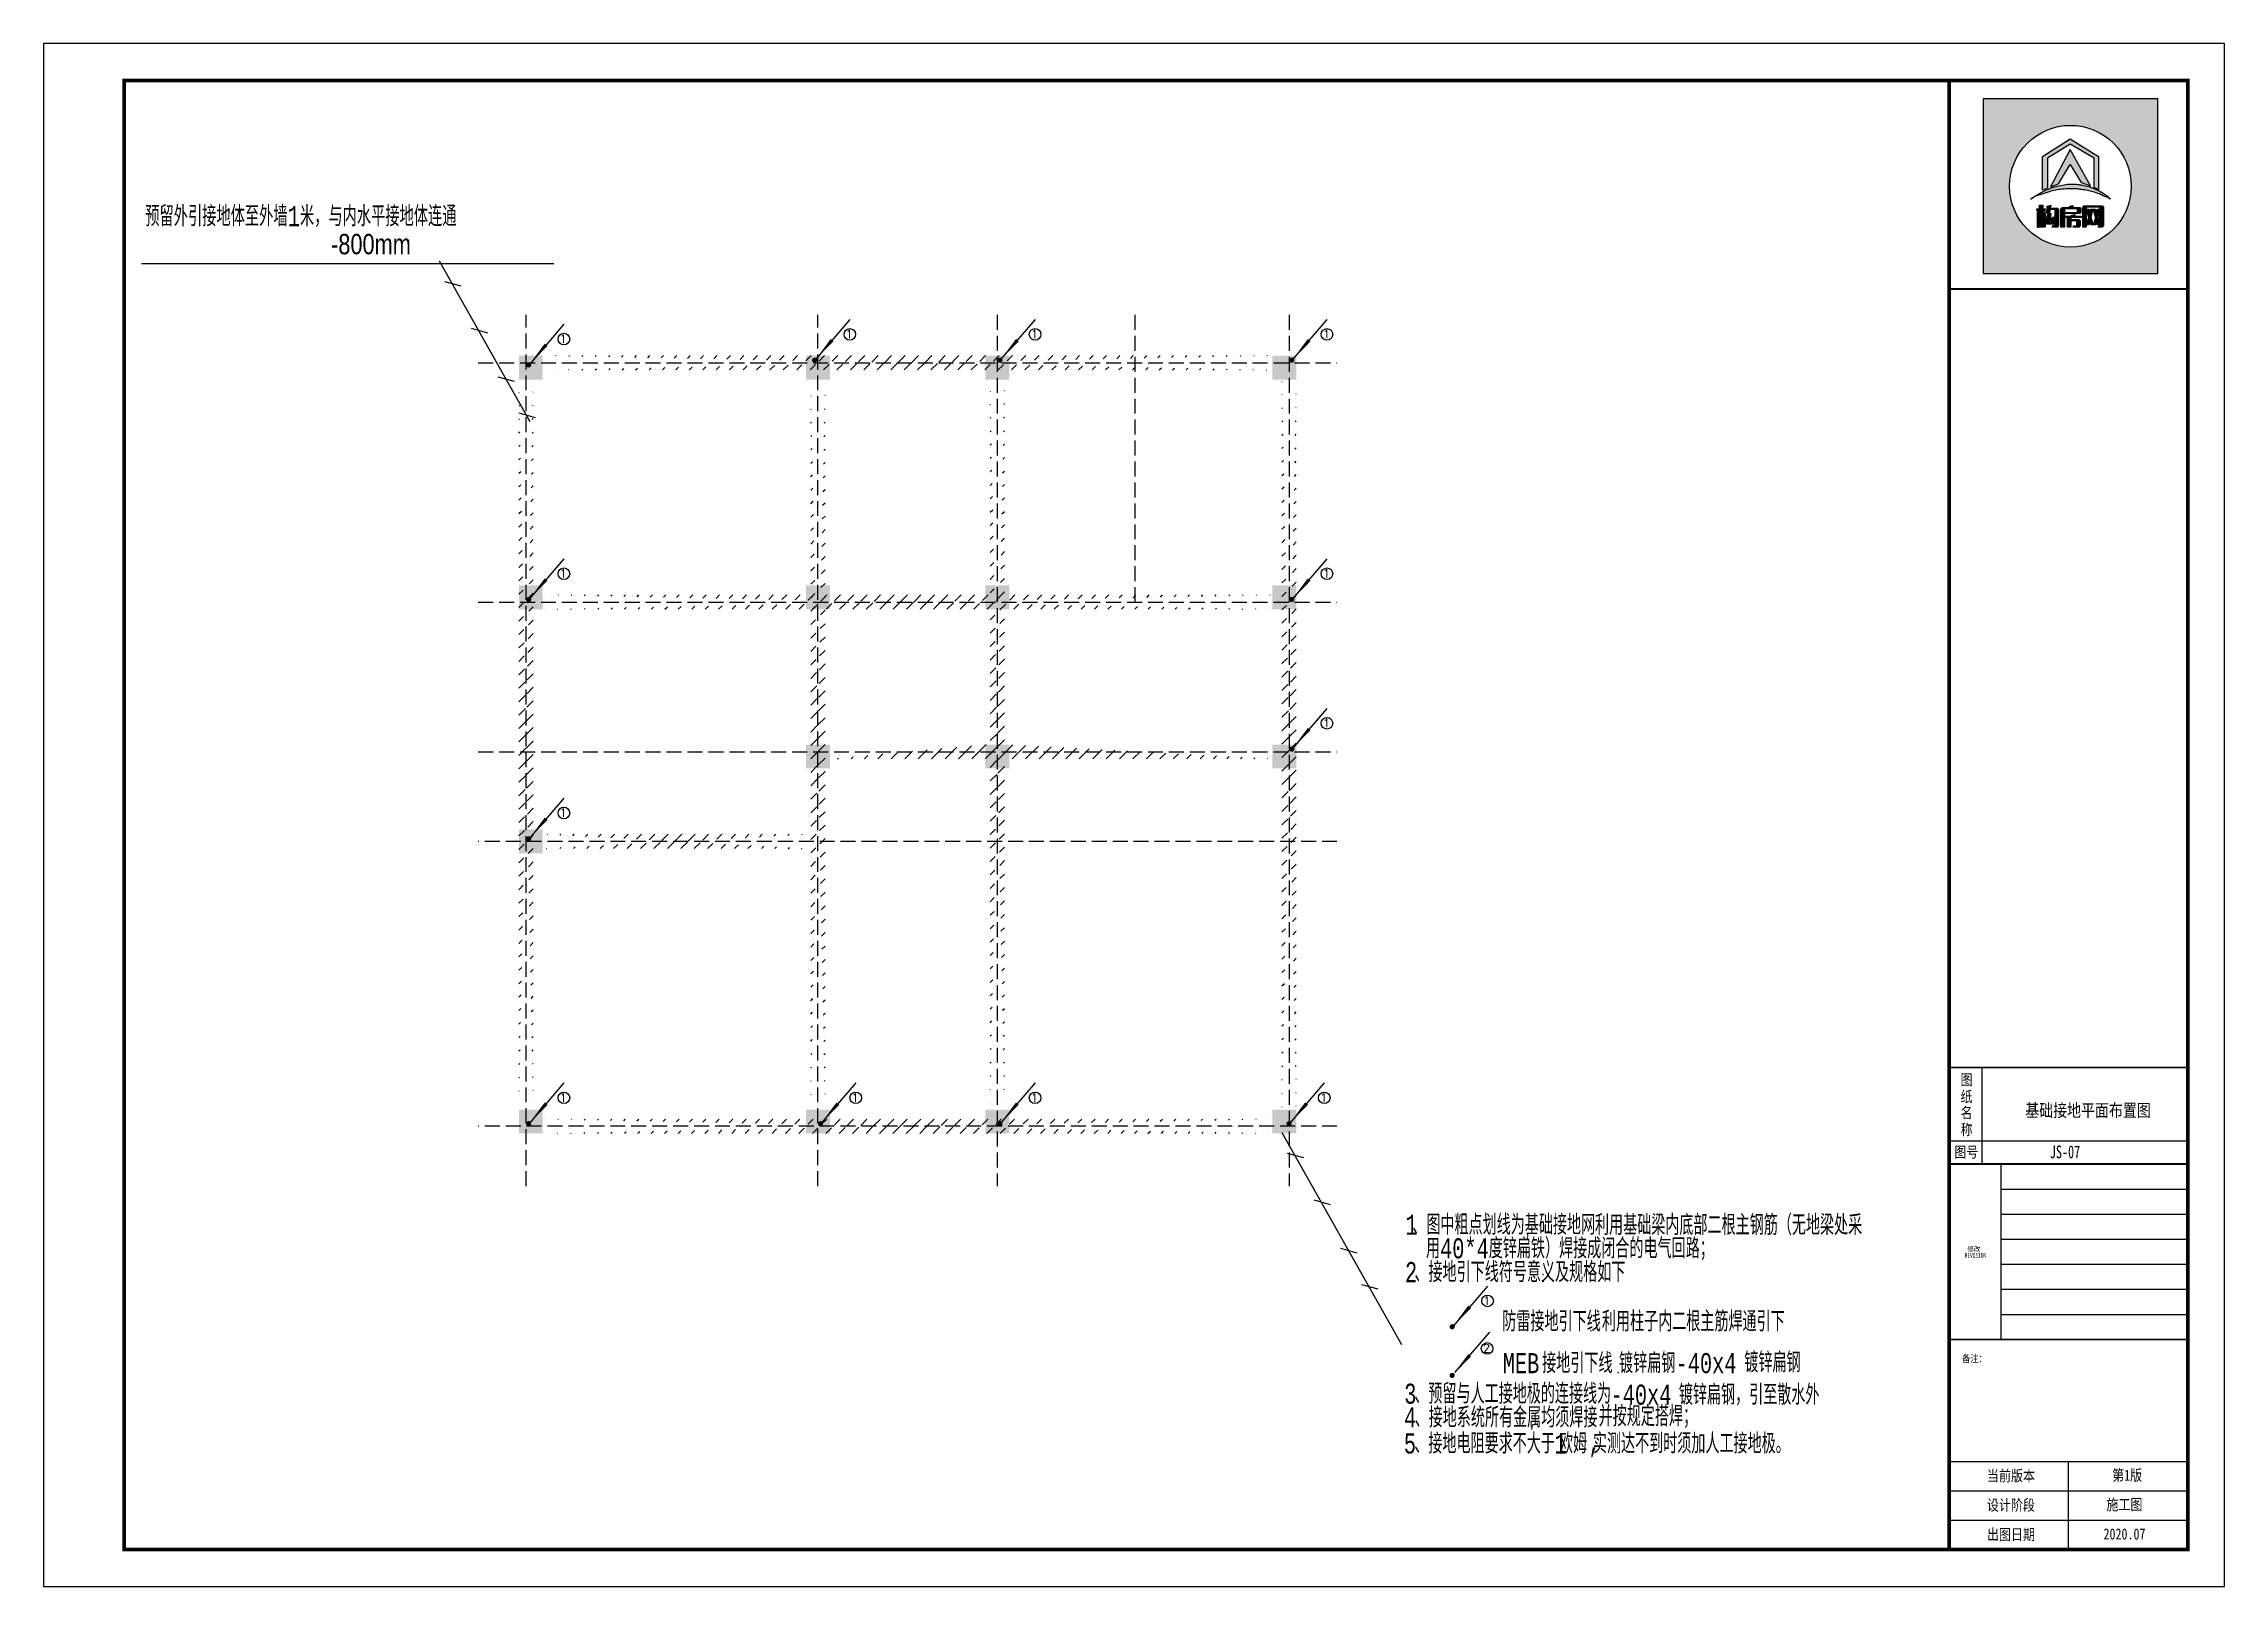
# Model space of a CAD drawing. Header units: millimetres. Extents: x -807114 to 42513, y -468455 to -61603.
# Drawn here: x -108318 to -71851, y -228981 to -203197 of the extents above; entities that cross this region are included whole.
import ezdxf
from ezdxf.enums import TextEntityAlignment as Align

# ---------------------------------------------------------------- set-up
doc = ezdxf.new("R2010")
doc.units = ezdxf.units.MM
doc.header["$LTSCALE"] = 1000
doc.linetypes.add('DASH', pattern=[0.35, 0.25, -0.1])
for name, color, linetype in [('2', 2, 'Continuous'), ('_汉字', 7, 'Continuous'), ('JD', 7, 'Continuous'), ('PUB_TEXT', 3, 'Continuous'), ('PUB_TITLE', 4, 'Continuous'), ('SHTLN', 210, 'Continuous'), ('WIRE-接地', 210, 'Continuous'), ('WIRE-照明', 230, 'Continuous'), ('建-文字', 7, 'Continuous'), ('建-轴', 1, 'Continuous')]:
    doc.layers.add(name, color=color, linetype=linetype)
doc.styles.add('_TXT', font='SIMPLEX.shx', dxfattribs={"width": 0.6})
doc.styles.add('DX8', font='stand_e1.shx', dxfattribs={"width": 0.8, "bigfont": 'stand_c1.shx'})
doc.styles.add('HZTXT', font='MONOTXT', dxfattribs={"width": 0.7, "height": 450, "bigfont": 'HZTXT'})
doc.styles.add('ROMANS', font='romans', dxfattribs={"width": 0.8})
doc.styles.add('uni-黑体', font='simhei.ttf')
doc.styles.add('ZDBOX', font='simsun.ttc', dxfattribs={"width": 0.7})
doc.styles.add('宋体', font='simsun.ttc', dxfattribs={"width": 0.8})
pattern_1 = [(45, (0, 0), (-112.2532, 112.2532), [])]

msp = doc.modelspace()

# ---------------------------------------------------------------- texts
at = {"style": 'ZDBOX', "width": 0.8}
for s, height, p in [('图', 184.2, (-76162.9, -220515.1)), ('纸', 184.2, (-76162.9, -220793)), ('名', 184.2, (-76162.9, -221061.4)), ('称', 184.2, (-76162.9, -221343.7)), ('图号', 184.17, (-76166.6, -221723.6)), ('备注：', 122.78, (-76031.7, -225170.8))]:
    msp.add_text(s, height=height, dxfattribs=at).set_placement(p, align=Align.MIDDLE)
for s, p in [('当前版本', (-75822, -227223.7)), ('第1版', (-73728.5, -227215.3)), ('设计阶段', (-75822, -227714.8)), ('施工图', (-73824.6, -227706.4)), ('出图日期', (-75822, -228205.9)), ('2020.07', (-73872.7, -228197.5))]:
    msp.add_text(s, height=184.17, dxfattribs=at).set_placement(p)
at = {"layer": '_汉字'}
for s, height, style, width, p in [('预留外引接地体至外墙1米，与内水平接地体连通', 340, 'HZTXT', 0.7, (-106617.5, -206249.9)), ('-800mm', 340, 'DX8', 0.8, (-103510.7, -206717.4)), ('1', 336, 'HZTXT', 0.7, (-85546.4, -223104)), ('、图中粗点划线为基础接地网', 335.957, 'HZTXT', 0.7, (-85431.1, -223104)), ('利用基础梁内底部二根主钢筋（无地梁处采', 335.957, 'HZTXT', 0.7, (-82375.8, -223109.1)), ('用40*4度锌扁铁）焊接成闭合的电气回路；', 335.957, 'HZTXT', 0.7, (-85202, -223500)), ('、接地引下线符号意义及规格如下', 335.957, 'HZTXT', 0.7, (-85395.5, -223897.1)), ('2', 336, 'HZTXT', 0.7, (-85552.9, -223897.1)), ('防雷接地引下线', 335.96, 'HZTXT', 0.7, (-83925.7, -224721.1)), ('利用柱子内二根主筋焊通引下', 335.957, 'HZTXT', 0.7, (-82260.1, -224721.1)), ('MEB', 335.96, 'HZTXT', 0.7, (-83918.4, -225418.2)), ('接地引下线', 335.96, 'HZTXT', 0.7, (-83259.2, -225418.2)), ('镀锌扁钢', 335.96, 'HZTXT', 0.7, (-81974.1, -225418.2)), ('-40x4', 335.96, 'HZTXT', 0.7, (-81028, -225418.2)), ('镀锌扁钢', 335.96, 'HZTXT', 0.7, (-79878.9, -225406.5)), ('3', 336, 'HZTXT', 0.7, (-85566, -225929.6)), ('、预留与人工接地极的连接线为', 335.957, 'HZTXT', 0.7, (-85397.9, -225929.6)), ('-40x4', 335.96, 'HZTXT', 0.7, (-82116.1, -225945.5)), ('镀锌扁钢，引至散水外', 335.96, 'HZTXT', 0.7, (-80973.9, -225945.5)), ('4', 336, 'HZTXT', 0.7, (-85569.3, -226325.2)), ('、接地系统所有金属均须焊接', 335.957, 'HZTXT', 0.7, (-85392.2, -226325.2)), ('并按规定搭焊；', 335.96, 'HZTXT', 0.7, (-82315.6, -226304.8)), ('5', 336, 'HZTXT', 0.7, (-85572.5, -226761.3)), ('、接地电阻要求不大于', 335.96, 'HZTXT', 0.7, (-85397.9, -226761.3)), ('1', 336, 'HZTXT', 0.7, (-83053, -226761.3)), ('欧姆', 335.96, 'HZTXT', 0.7, (-82978.8, -226761.3)), ('实测达不到时须加人工接地极。', 335.957, 'HZTXT', 0.7, (-82410.7, -226761.3)), (',', 336, 'HZTXT', 0.7, (-82483.8, -226733.8))]:
    msp.add_text(s, height=height, dxfattribs=dict(at, style=style, width=width)).set_placement(p)
at = {"layer": 'JD', "style": 'ROMANS'}
for s, p in [('1', (-99686.7, -208200.2)), ('1', (-94904.9, -208121.5)), ('1', (-91806.7, -208121.5)), ('1', (-86926.7, -208121.5)), ('1', (-99686.7, -212121.5)), ('1', (-86926.7, -212121.5)), ('1', (-86926.7, -214621.5)), ('1', (-99686.7, -216121.5)), ('1', (-99686.7, -220881.5)), ('1', (-94806.7, -220881.5)), ('1', (-91806.7, -220881.5)), ('1', (-86971.4, -220881.5)), ('1', (-84241.9, -224274.8)), ('2', (-84248.5, -225070.2))]:
    msp.add_text(s, height=138.4, dxfattribs=at).set_placement(p)
at = {"layer": 'JD', "style": '_TXT', "width": 0.6}
for s, p in [(',', (-83529.2, -223109.1)), (':', (-83267.3, -223892.8)), ('.', (-82471.4, -224721.1)), ('.', (-82013.7, -225418.2)), (',', (-83455.5, -226304.8))]:
    msp.add_text(s, height=201.3, dxfattribs=at).set_placement(p)
at = {"layer": 'PUB_TEXT', "color": 8, "style": '宋体', "width": 0.7}
msp.add_text('REVISION', height=78.05, dxfattribs=at).set_placement((-76193.1, -223510.8), align=Align.BOTTOM_LEFT)
at = {"layer": 'PUB_TEXT', "color": 8, "style": '宋体'}
msp.add_text('修改', height=78.05, dxfattribs=at).set_placement((-76150.5, -223382.8))
at = {"layer": '建-文字', "style": 'uni-黑体'}
for s, width, p in [('基础接地平面布置图', 0.8, (-75181.5, -221132)), ('JS-07', 0.7, (-74770.9, -221826.4))]:
    msp.add_text(s, height=213.77, dxfattribs=dict(at, width=width)).set_placement(p)

# ---------------------------------------------------------------- blocks, each defined once
blk = doc.blocks.new('sadasfafa')
h = blk.add_hatch(color=252)
h.dxf.hatch_style = 1
h.paths.add_polyline_path([(1853311, -2488040), (1853311, -2490368), (1855639, -2490368), (1855639, -2488040)])
h.paths.add_polyline_path([(1855286, -2489204, 1), (1853664, -2489204, 1)], flags=16)
edge = h.paths.add_edge_path(flags=0)
edge.add_spline(control_points=[(1853945, -2489376), (1853935, -2489385), (1854022, -2489327), (1854064, -2489324), (1854178, -2489280), (1854273, -2489257), (1854375, -2489242), (1854470, -2489236), (1854555, -2489239), (1854630, -2489250), (1854700, -2489259), (1854781, -2489280), (1854854, -2489303), (1854917, -2489335), (1854967, -2489354), (1854993, -2489368), (1855014, -2489382), (1854982, -2489354), (1854965, -2489332), (1854910, -2489297), (1854854, -2489260), (1854784, -2489234), (1854713, -2489206), (1854640, -2489189), (1854569, -2489179), (1854497, -2489176), (1854414, -2489178), (1854321, -2489198), (1854229, -2489222), (1854147, -2489257), (1854080, -2489292), (1854021, -2489325), (1853977, -2489352), (1853953, -2489369), (1853945, -2489376)], knot_values=[0, 0, 0, 0, 114.670179, 423.637006, 763.89867, 1083.683754, 1343.405239, 1688.07646, 1952.326814, 2113.699055, 2375.693807, 2595.188681, 2872.839541, 3068.155951, 3238.592156, 3348.056762, 3361.095167, 3431.805845, 3527.265261, 3733.200323, 3952.805082, 4160.23278, 4398.128766, 4650.488133, 4837.16968, 5050.428326, 5308.684497, 5588.159898, 5913.430939, 6163.12325, 6398.139207, 6601.625078, 6772.549769, 6871.149972, 6871.149972, 6871.149972, 6871.149972], degree=3, periodic=1)
h.paths.add_polyline_path([(1854530, -2489580), (1854534, -2489580), (1854534, -2489603), (1854618, -2489603), (1854618, -2489621), (1854481, -2489621), (1854481, -2489650), (1854589, -2489650), (1854599, -2489656), (1854606, -2489666), (1854606, -2489733), (1854600, -2489742), (1854590, -2489750), (1854506, -2489750), (1854514, -2489740), (1854518, -2489731), (1854552, -2489731), (1854558, -2489728), (1854560, -2489721), (1854560, -2489675), (1854558, -2489670), (1854553, -2489667), (1854481, -2489667), (1854481, -2489750), (1854436, -2489750), (1854436, -2489626), (1854433, -2489621), (1854406, -2489621), (1854406, -2489603), (1854488, -2489603), (1854488, -2489590)], flags=0)
h.paths.add_polyline_path([(1854486, -2489468), (1854506, -2489461), (1854506, -2489485), (1854510, -2489489), (1854601, -2489489), (1854609, -2489494), (1854615, -2489502), (1854615, -2489556), (1854607, -2489564), (1854599, -2489569), (1854401, -2489569), (1854394, -2489573), (1854394, -2489750), (1854349, -2489750), (1854349, -2489504), (1854355, -2489495), (1854367, -2489489), (1854462, -2489489), (1854462, -2489474)], flags=0)
h.paths.add_polyline_path([(1854394, -2489554), (1854394, -2489512), (1854404, -2489506), (1854562, -2489506), (1854570, -2489513), (1854570, -2489554)], flags=0)
h.paths.add_polyline_path([(1854214, -2489569), (1854203, -2489632), (1854193, -2489683), (1854194, -2489689), (1854218, -2489689), (1854220, -2489683), (1854214, -2489633), (1854254, -2489614), (1854263, -2489686), (1854263, -2489700), (1854255, -2489709), (1854159, -2489709), (1854150, -2489702), (1854148, -2489692), (1854173, -2489569)], flags=0)
h.paths.add_polyline_path([(1854187, -2489466), (1854213, -2489458), (1854207, -2489496), (1854296, -2489496), (1854305, -2489498), (1854312, -2489505), (1854314, -2489513), (1854314, -2489733), (1854310, -2489741), (1854301, -2489750), (1854231, -2489750), (1854238, -2489741), (1854243, -2489730), (1854261, -2489730), (1854268, -2489727), (1854270, -2489720), (1854270, -2489531), (1854270, -2489526), (1854267, -2489521), (1854260, -2489516), (1854202, -2489516), (1854201, -2489534), (1854196, -2489558), (1854150, -2489558), (1854159, -2489535), (1854165, -2489504), (1854167, -2489471)], flags=0)
h.paths.add_polyline_path([(1854140, -2489544), (1854140, -2489750), (1854114, -2489750), (1854114, -2489544)], flags=0)
h.paths.add_polyline_path([(1854056, -2489544), (1854053, -2489750), (1854031, -2489750), (1854031, -2489544)], flags=0)
h.paths.add_polyline_path([(1854107, -2489459), (1854107, -2489508), (1854139, -2489508), (1854139, -2489527), (1854107, -2489527), (1854107, -2489750), (1854062, -2489750), (1854062, -2489527), (1854029, -2489527), (1854029, -2489508), (1854062, -2489508), (1854062, -2489459)], flags=0)
h.paths.add_polyline_path([(1854209, -2489211), (1854471, -2488714), (1854743, -2489200), (1854618, -2489155), (1854470, -2488913), (1854318, -2489172)], flags=0)
h.paths.add_polyline_path([(1854102, -2488808), (1854470, -2488575), (1854848, -2488810), (1854848, -2489247), (1854790, -2489223), (1854790, -2488832), (1854471, -2488643), (1854168, -2488829), (1854168, -2489231), (1854102, -2489257)], flags=0)
h.paths.add_polyline_path([(1854685, -2489750), (1854641, -2489750), (1854641, -2489488), (1854641, -2489484), (1854646, -2489475), (1854656, -2489467), (1854898, -2489467), (1854907, -2489471), (1854916, -2489478), (1854916, -2489731), (1854908, -2489743), (1854902, -2489750), (1854847, -2489750), (1854858, -2489732), (1854866, -2489731), (1854869, -2489724), (1854869, -2489718), (1854867, -2489718), (1854836, -2489718), (1854826, -2489684), (1854814, -2489718), (1854746, -2489718), (1854736, -2489684), (1854722, -2489718), (1854689, -2489718), (1854689, -2489709), (1854691, -2489709), (1854720, -2489621), (1854685, -2489512)], flags=0)
h.paths.add_polyline_path([(1854779, -2489518), (1854809, -2489621), (1854781, -2489709), (1854777, -2489709), (1854750, -2489621), (1854775, -2489518)], flags=0)
h = blk.add_hatch(color=7)
h.dxf.hatch_style = 1
h.paths.add_polyline_path([(1854102, -2489257), (1854168, -2489231), (1854168, -2488829), (1854471, -2488643), (1854790, -2488832), (1854790, -2489223), (1854848, -2489247), (1854848, -2488810), (1854470, -2488575), (1854102, -2488808)])
h = blk.add_hatch(color=7)
h.dxf.hatch_style = 1
h.paths.add_polyline_path([(1854318, -2489172), (1854470, -2488913), (1854618, -2489155), (1854743, -2489200), (1854471, -2488714), (1854209, -2489211)])
h = blk.add_hatch(color=7)
h.dxf.hatch_style = 1
edge = h.paths.add_edge_path()
edge.add_spline(control_points=[(1853945, -2489376), (1853953, -2489369), (1853977, -2489352), (1854021, -2489325), (1854080, -2489292), (1854147, -2489257), (1854229, -2489222), (1854321, -2489198), (1854414, -2489178), (1854497, -2489176), (1854569, -2489179), (1854640, -2489189), (1854713, -2489206), (1854784, -2489234), (1854854, -2489260), (1854910, -2489297), (1854965, -2489332), (1854982, -2489354), (1855014, -2489382), (1854993, -2489368), (1854967, -2489354), (1854917, -2489335), (1854854, -2489303), (1854781, -2489280), (1854700, -2489259), (1854630, -2489250), (1854555, -2489239), (1854470, -2489236), (1854375, -2489242), (1854273, -2489257), (1854178, -2489280), (1854064, -2489324), (1854022, -2489327), (1853935, -2489385), (1853945, -2489376)], knot_values=[0, 0, 0, 0, 98.600203, 269.524894, 473.010766, 708.026723, 957.719033, 1282.990074, 1562.465475, 1820.721647, 2033.980292, 2220.661839, 2473.021206, 2710.917192, 2918.34489, 3137.949649, 3343.884711, 3439.344127, 3510.054805, 3523.09321, 3632.557816, 3802.994021, 3998.310431, 4275.961291, 4495.456165, 4757.450917, 4918.823158, 5183.073513, 5527.744733, 5787.466218, 6107.251302, 6447.512966, 6756.479793, 6871.149972, 6871.149972, 6871.149972, 6871.149972], degree=3, periodic=1)
h = blk.add_hatch(color=7)
h.dxf.hatch_style = 1
h.paths.add_polyline_path([(1854062, -2489459), (1854062, -2489508), (1854029, -2489508), (1854029, -2489527), (1854062, -2489527), (1854062, -2489750), (1854107, -2489750), (1854107, -2489527), (1854139, -2489527), (1854139, -2489508), (1854107, -2489508), (1854107, -2489459)])
h = blk.add_hatch(color=7)
h.dxf.hatch_style = 1
h.paths.add_polyline_path([(1854167, -2489471), (1854165, -2489504), (1854159, -2489535), (1854150, -2489558), (1854196, -2489558), (1854201, -2489534), (1854202, -2489516), (1854260, -2489516), (1854267, -2489521), (1854270, -2489526), (1854270, -2489531), (1854270, -2489720), (1854268, -2489727), (1854261, -2489730), (1854243, -2489730), (1854238, -2489741), (1854231, -2489750), (1854301, -2489750), (1854310, -2489741), (1854314, -2489733), (1854314, -2489513), (1854312, -2489505), (1854305, -2489498), (1854296, -2489496), (1854207, -2489496), (1854213, -2489458), (1854187, -2489466)])
h = blk.add_hatch(color=7)
h.dxf.hatch_style = 1
h.paths.add_polyline_path([(1854462, -2489474), (1854462, -2489489), (1854367, -2489489), (1854355, -2489495), (1854349, -2489504), (1854349, -2489750), (1854394, -2489750), (1854394, -2489573), (1854401, -2489569), (1854599, -2489569), (1854607, -2489564), (1854615, -2489556), (1854615, -2489502), (1854609, -2489494), (1854601, -2489489), (1854510, -2489489), (1854506, -2489485), (1854506, -2489461), (1854486, -2489468)])
h.paths.add_polyline_path([(1854394, -2489554), (1854394, -2489512), (1854404, -2489506), (1854562, -2489506), (1854570, -2489513), (1854570, -2489554)], flags=16)
h = blk.add_hatch(color=7)
h.dxf.hatch_style = 1
h.paths.add_polyline_path([(1854685, -2489512), (1854685, -2489493), (1854693, -2489483), (1854862, -2489483), (1854869, -2489491), (1854869, -2489724), (1854866, -2489731), (1854858, -2489732), (1854847, -2489750), (1854902, -2489750), (1854908, -2489743), (1854916, -2489731), (1854916, -2489478), (1854907, -2489471), (1854898, -2489467), (1854656, -2489467), (1854646, -2489475), (1854641, -2489484), (1854641, -2489488), (1854641, -2489750), (1854685, -2489750)])
h = blk.add_hatch(color=7)
h.dxf.hatch_style = 1
h.paths.add_polyline_path([(1854866, -2489709), (1854840, -2489621), (1854866, -2489512), (1854836, -2489512), (1854824, -2489558), (1854808, -2489512), (1854745, -2489512), (1854734, -2489557), (1854719, -2489512), (1854689, -2489512), (1854720, -2489621), (1854691, -2489709), (1854689, -2489709), (1854689, -2489710), (1854689, -2489718), (1854722, -2489718), (1854736, -2489684), (1854746, -2489718), (1854814, -2489718), (1854826, -2489684), (1854836, -2489718), (1854867, -2489718), (1854867, -2489709)])
h.paths.add_polyline_path([(1854779, -2489518), (1854809, -2489621), (1854781, -2489709), (1854777, -2489709), (1854750, -2489621), (1854775, -2489518)], flags=16)
h = blk.add_hatch(color=7)
h.dxf.hatch_style = 1
h.paths.add_polyline_path([(1854031, -2489544), (1854031, -2489750), (1854053, -2489750), (1854056, -2489544)])
h = blk.add_hatch(color=7)
h.dxf.hatch_style = 1
h.paths.add_polyline_path([(1854114, -2489544), (1854114, -2489750), (1854140, -2489750), (1854140, -2489544)])
h = blk.add_hatch(color=7)
h.dxf.hatch_style = 1
h.paths.add_polyline_path([(1854173, -2489569), (1854148, -2489692), (1854150, -2489702), (1854159, -2489709), (1854255, -2489709), (1854263, -2489700), (1854263, -2489686), (1854254, -2489614), (1854214, -2489633), (1854220, -2489683), (1854218, -2489689), (1854194, -2489689), (1854193, -2489683), (1854203, -2489632), (1854214, -2489569)])
h = blk.add_hatch(color=7)
h.dxf.hatch_style = 1
h.paths.add_polyline_path([(1854488, -2489590), (1854488, -2489603), (1854406, -2489603), (1854406, -2489621), (1854433, -2489621), (1854436, -2489626), (1854436, -2489750), (1854481, -2489750), (1854481, -2489667), (1854553, -2489667), (1854558, -2489670), (1854560, -2489675), (1854560, -2489721), (1854558, -2489728), (1854552, -2489731), (1854518, -2489731), (1854514, -2489740), (1854506, -2489750), (1854590, -2489750), (1854600, -2489742), (1854606, -2489733), (1854606, -2489666), (1854599, -2489656), (1854589, -2489650), (1854481, -2489650), (1854481, -2489621), (1854618, -2489621), (1854618, -2489603), (1854534, -2489603), (1854534, -2489580), (1854530, -2489580)])
for points in [[(1855639, -2488040), (1853311, -2488040), (1853311, -2490368), (1855639, -2490368)], [(1854102, -2489257), (1854102, -2488808), (1854470, -2488575), (1854848, -2488810), (1854848, -2489247), (1854790, -2489223), (1854790, -2488832), (1854471, -2488643), (1854168, -2488829), (1854168, -2489231)], [(1854209, -2489211), (1854318, -2489172), (1854470, -2488913), (1854618, -2489155), (1854743, -2489200), (1854471, -2488714)], [(1854062, -2489459), (1854107, -2489459), (1854107, -2489508), (1854139, -2489508), (1854139, -2489527), (1854107, -2489527), (1854107, -2489750), (1854062, -2489750), (1854062, -2489527), (1854029, -2489527), (1854029, -2489508), (1854062, -2489508)], [(1854462, -2489474), (1854486, -2489468), (1854506, -2489461), (1854506, -2489485), (1854510, -2489489), (1854601, -2489489), (1854609, -2489494), (1854615, -2489502), (1854615, -2489556), (1854607, -2489564), (1854599, -2489569), (1854401, -2489569), (1854394, -2489573), (1854394, -2489750), (1854349, -2489750), (1854349, -2489504), (1854355, -2489495), (1854367, -2489489), (1854462, -2489489)], [(1854394, -2489554), (1854570, -2489554), (1854570, -2489513), (1854562, -2489506), (1854404, -2489506), (1854394, -2489512)], [(1854641, -2489750), (1854641, -2489488), (1854641, -2489484), (1854646, -2489475), (1854656, -2489467), (1854898, -2489467), (1854907, -2489471), (1854916, -2489478), (1854916, -2489731), (1854908, -2489743), (1854902, -2489750), (1854847, -2489750), (1854858, -2489732), (1854866, -2489731), (1854869, -2489724), (1854869, -2489491), (1854862, -2489483), (1854693, -2489483), (1854685, -2489493), (1854685, -2489750)], [(1854775, -2489518), (1854779, -2489518), (1854809, -2489621), (1854781, -2489709), (1854777, -2489709), (1854750, -2489621)], [(1854056, -2489544), (1854031, -2489544), (1854031, -2489750), (1854053, -2489750)], [(1854114, -2489544), (1854140, -2489544), (1854140, -2489750), (1854114, -2489750)], [(1854488, -2489590), (1854530, -2489580), (1854534, -2489580), (1854534, -2489603), (1854618, -2489603), (1854618, -2489621), (1854481, -2489621), (1854481, -2489650), (1854589, -2489650), (1854599, -2489656), (1854606, -2489666), (1854606, -2489733), (1854600, -2489742), (1854590, -2489750), (1854506, -2489750), (1854514, -2489740), (1854518, -2489731), (1854552, -2489731), (1854558, -2489728), (1854560, -2489721), (1854560, -2489675), (1854558, -2489670), (1854553, -2489667), (1854481, -2489667), (1854481, -2489750), (1854436, -2489750), (1854436, -2489626), (1854433, -2489621), (1854406, -2489621), (1854406, -2489603), (1854488, -2489603)]]:
    blk.add_lwpolyline(points, close=True)
for points in [[(1854167, -2489471), (1854187, -2489466), (1854213, -2489458), (1854207, -2489496), (1854296, -2489496), (1854305, -2489498), (1854312, -2489505), (1854314, -2489513), (1854314, -2489733), (1854310, -2489741), (1854301, -2489750), (1854231, -2489750), (1854238, -2489741), (1854243, -2489730), (1854261, -2489730), (1854268, -2489727), (1854270, -2489720), (1854270, -2489531), (1854270, -2489526), (1854267, -2489521), (1854260, -2489516), (1854202, -2489516), (1854201, -2489534), (1854196, -2489558), (1854150, -2489558), (1854150, -2489558), (1854159, -2489535), (1854165, -2489504), (1854167, -2489471)], [(1854866, -2489709), (1854866, -2489709), (1854867, -2489709), (1854867, -2489718), (1854836, -2489718), (1854826, -2489684), (1854814, -2489718), (1854746, -2489718), (1854736, -2489684), (1854722, -2489718), (1854689, -2489718), (1854689, -2489710), (1854689, -2489709), (1854691, -2489709), (1854720, -2489621), (1854689, -2489512)], [(1854173, -2489569), (1854214, -2489569), (1854203, -2489632), (1854193, -2489683), (1854194, -2489689), (1854218, -2489689), (1854220, -2489683), (1854214, -2489633), (1854254, -2489614), (1854263, -2489686), (1854263, -2489700), (1854255, -2489709), (1854159, -2489709), (1854150, -2489702), (1854148, -2489692), (1854173, -2489569)]]:
    blk.add_lwpolyline(points)
at = {"color": 7}
blk.add_lwpolyline([(1854689, -2489512), (1854719, -2489512), (1854734, -2489557), (1854745, -2489512), (1854808, -2489512), (1854824, -2489558), (1854836, -2489512), (1854866, -2489512), (1854840, -2489621), (1854866, -2489709)], dxfattribs=at)
blk.add_circle((1854475, -2489204), 811)
at = {"start_tangent": (-0.74079, -0.671736), "end_tangent": (-0.74079, -0.671736)}
blk.add_spline([(1853945, -2489376), (1853977, -2489357), (1854071, -2489318), (1854178, -2489282), (1854280, -2489257), (1854365, -2489245), (1854479, -2489238), (1854566, -2489241), (1854619, -2489248), (1854704, -2489261), (1854775, -2489279), (1854861, -2489308), (1854920, -2489335), (1854972, -2489357), (1855003, -2489375), (1855007, -2489377), (1854990, -2489361), (1854968, -2489339), (1854913, -2489299), (1854851, -2489261), (1854787, -2489235), (1854714, -2489208), (1854633, -2489189), (1854572, -2489180), (1854501, -2489177), (1854416, -2489181), (1854326, -2489198), (1854222, -2489227), (1854146, -2489259), (1854077, -2489294), (1854019, -2489327), (1853971, -2489357), (1853945, -2489376)], degree=3, dxfattribs=at)
blk = doc.blocks.new('$TelecSys$00000008')
blk.add_line((0.4, 0.4), (-0.4, -0.4))

# ---------------------------------------------------------------- hatches: boundary and pattern name
h = msp.add_hatch(color=256)
h.dxf.hatch_style = 1
h.paths.add_polyline_path([(-87770.3, -212251.3), (-87770.3, -212651.3), (-87370.3, -212651.3), (-87370.3, -212251.3)])
h.paths.add_polyline_path([(-100370.3, -221011.3), (-100370.3, -221411.3), (-99970.3, -221411.3), (-99970.3, -221011.3)])
h.paths.add_polyline_path([(-92570.3, -214911.3), (-92570.3, -215311.3), (-92170.3, -215311.3), (-92170.3, -214911.3)])
h.paths.add_polyline_path([(-100370.3, -216331.3), (-100370.3, -216731.3), (-99970.3, -216731.3), (-99970.3, -216331.3)])
h.paths.add_polyline_path([(-95570.3, -212251.3), (-95570.3, -212651.3), (-95170.3, -212651.3), (-95170.3, -212251.3)])
h.paths.add_polyline_path([(-87770.3, -208811.3), (-87370.3, -208811.3), (-87370.3, -208411.3), (-87770.3, -208411.3)])
h.paths.add_polyline_path([(-100370.3, -208811.3), (-99970.3, -208811.3), (-99970.3, -208411.3), (-100370.3, -208411.3)])
h.paths.add_polyline_path([(-92570.3, -221011.3), (-92570.3, -221411.3), (-92170.3, -221411.3), (-92170.3, -221011.3)])
h.paths.add_polyline_path([(-87770.3, -221011.3), (-87770.3, -221411.3), (-87370.3, -221411.3), (-87370.3, -221011.3)])
h.paths.add_polyline_path([(-100370.3, -212251.3), (-100370.3, -212651.3), (-99970.3, -212651.3), (-99970.3, -212251.3)])
h.paths.add_polyline_path([(-95570.3, -221011.3), (-95570.3, -221411.3), (-95170.3, -221411.3), (-95170.3, -221011.3)])
h.paths.add_polyline_path([(-95570.3, -208811.3), (-95170.3, -208811.3), (-95170.3, -208411.3), (-95570.3, -208411.3)])
h.paths.add_polyline_path([(-92570.3, -208811.3), (-92170.3, -208811.3), (-92170.3, -208411.3), (-92570.3, -208411.3)])
h.paths.add_polyline_path([(-87770.3, -214911.3), (-87770.3, -215311.3), (-87370.3, -215311.3), (-87370.3, -214911.3)])
h.paths.add_polyline_path([(-92570.3, -212251.3), (-92570.3, -212651.3), (-92170.3, -212651.3), (-92170.3, -212251.3)])
h.paths.add_polyline_path([(-95570.3, -214911.3), (-95570.3, -215311.3), (-95170.3, -215311.3), (-95170.3, -214911.3)])
at = {"layer": 'WIRE-照明'}
h = msp.add_hatch(dxfattribs=at)
h.set_pattern_fill('ANSI31', color=6, scale=100)
h.set_pattern_definition(pattern_1)
edge = h.paths.add_edge_path()
edge.add_line((-87770.3, -208651.3), (-89890.3, -208651.3))
edge.add_line((-90130.3, -208651.3), (-92170.3, -208651.3))
edge.add_line((-92570.3, -208651.3), (-95170.3, -208651.3))
edge.add_line((-95570.3, -208651.3), (-99970.3, -208651.3))
edge.add_line((-87770.3, -208411.3), (-92170.3, -208411.3))
edge.add_line((-92570.3, -208411.3), (-95170.3, -208411.3))
edge.add_line((-95570.3, -208411.3), (-99970.3, -208411.3))
h = msp.add_hatch(dxfattribs=at)
h.set_pattern_fill('ANSI31', color=6, scale=100)
h.set_pattern_definition(pattern_1)
edge = h.paths.add_edge_path()
edge.add_line((-100130.3, -208811.3), (-100130.3, -212251.3))
edge.add_line((-100130.3, -212651.3), (-100130.3, -216331.3))
edge.add_line((-100130.3, -216731.3), (-100130.3, -221011.3))
edge.add_line((-100370.3, -208811.3), (-100370.3, -212251.3))
edge.add_line((-100370.3, -212651.3), (-100370.3, -216331.3))
edge.add_line((-100370.3, -216731.3), (-100370.3, -221011.3))
h = msp.add_hatch(dxfattribs=at)
h.set_pattern_fill('ANSI31', color=6, scale=100)
h.set_pattern_definition(pattern_1)
edge = h.paths.add_edge_path()
edge.add_line((-95250.3, -208811.3), (-95250.3, -212251.3))
edge.add_line((-95250.3, -212651.3), (-95250.3, -214911.3))
edge.add_line((-95250.3, -215311.3), (-95250.3, -221011.3))
edge.add_line((-95490.3, -208811.3), (-95490.3, -212251.3))
edge.add_line((-95490.3, -212651.3), (-95490.3, -214911.3))
edge.add_line((-95490.3, -215311.3), (-95490.3, -216411.3))
edge.add_line((-95490.3, -216651.3), (-95490.3, -221011.3))
h = msp.add_hatch(dxfattribs=at)
h.set_pattern_fill('ANSI31', color=6, scale=100)
h.set_pattern_definition(pattern_1)
edge = h.paths.add_edge_path()
edge.add_line((-92490.3, -221011.3), (-92490.3, -215311.3))
edge.add_line((-92490.3, -214911.3), (-92490.3, -212651.3))
edge.add_line((-92490.3, -212251.3), (-92490.3, -208811.3))
edge.add_line((-92250.3, -221011.3), (-92250.3, -215311.3))
edge.add_line((-92250.3, -214911.3), (-92250.3, -212651.3))
edge.add_line((-92250.3, -212251.3), (-92250.3, -208811.3))
h = msp.add_hatch(dxfattribs=at)
h.set_pattern_fill('ANSI31', color=6, scale=100)
h.set_pattern_definition(pattern_1)
edge = h.paths.add_edge_path()
edge.add_line((-87610.3, -221011.3), (-87610.3, -215311.3))
edge.add_line((-87610.3, -214911.3), (-87610.3, -212651.3))
edge.add_line((-87610.3, -212251.3), (-87610.3, -208811.3))
edge.add_line((-87370.3, -221011.3), (-87370.3, -215311.3))
edge.add_line((-87370.3, -214911.3), (-87370.3, -212651.3))
edge.add_line((-87370.3, -212251.3), (-87370.3, -208811.3))
h = msp.add_hatch(dxfattribs=at)
h.set_pattern_fill('ANSI31', color=6, scale=100)
h.set_pattern_definition(pattern_1)
edge = h.paths.add_edge_path()
edge.add_line((-87770.3, -212651.3), (-92170.3, -212651.3))
edge.add_line((-92570.3, -212651.3), (-95170.3, -212651.3))
edge.add_line((-95570.3, -212651.3), (-99970.3, -212651.3))
edge.add_line((-87770.3, -212411.3), (-89890.3, -212411.3))
edge.add_line((-90130.3, -212411.3), (-92170.3, -212411.3))
edge.add_line((-92570.3, -212411.3), (-95170.3, -212411.3))
edge.add_line((-95570.3, -212411.3), (-99970.3, -212411.3))
h = msp.add_hatch(dxfattribs=at)
h.set_pattern_fill('ANSI31', color=6, scale=100)
h.set_pattern_definition(pattern_1)
edge = h.paths.add_edge_path()
edge.add_line((-95170.3, -215151.3), (-92570.3, -215151.3))
edge.add_line((-92170.3, -215151.3), (-87770.3, -215151.3))
edge.add_line((-92170.3, -214911.3), (-87770.3, -214911.3))
edge.add_line((-95170.3, -214911.3), (-92570.3, -214911.3))
h = msp.add_hatch(dxfattribs=at)
h.set_pattern_fill('ANSI31', color=6, scale=100)
h.set_pattern_definition(pattern_1)
edge = h.paths.add_edge_path()
edge.add_line((-95490.3, -216411.3), (-99970.3, -216411.3))
edge.add_line((-95490.3, -216651.3), (-99970.3, -216651.3))
h = msp.add_hatch(dxfattribs=at)
h.set_pattern_fill('ANSI31', color=6, scale=100)
h.set_pattern_definition(pattern_1)
edge = h.paths.add_edge_path()
edge.add_line((-99970.3, -221171.3), (-95570.3, -221171.3))
edge.add_line((-95170.3, -221171.3), (-92570.3, -221171.3))
edge.add_line((-92170.3, -221171.3), (-87770.3, -221171.3))
edge.add_line((-99970.3, -221411.3), (-95570.3, -221411.3))
edge.add_line((-95170.3, -221411.3), (-92570.3, -221411.3))
edge.add_line((-92170.3, -221411.3), (-87770.3, -221411.3))

# ---------------------------------------------------------------- linework, layer by layer
for p, q in [((-75903.2, -221921.3), (-75903.2, -220309.7)), ((-76455.8, -221537.6), (-72465.4, -221537.6))]:
    msp.add_line(p, q)
at = {"const_width": 30.7}
for points in [[(-76455.8, -207298.6), (-72465.4, -207298.6)], [(-76455.8, -220309.7), (-72465.4, -220309.7)], [(-76455.8, -221921.3), (-72465.4, -221921.3)], [(-76455.8, -224854.5), (-72465.4, -224854.5)]]:
    msp.add_lwpolyline(points, dxfattribs=at)
at = {"layer": '2'}
for p, q in [((-94836.1, -207808.3), (-95412.8, -208478.9)), ((-91738, -207808.3), (-92314.7, -208478.9)), ((-86858, -207808.3), (-87434.7, -208478.9)), ((-99618, -207887.1), (-100194.7, -208557.7)), ((-99618, -211808.3), (-100194.7, -212478.9)), ((-86858, -211808.3), (-87434.7, -212478.9)), ((-86858, -214308.3), (-87434.7, -214978.9)), ((-99618, -215808.3), (-100194.7, -216478.9)), ((-99618, -220568.3), (-100194.7, -221238.9)), ((-94738, -220568.3), (-95314.7, -221238.9)), ((-91738, -220568.3), (-92314.7, -221238.9)), ((-86902.7, -220568.3), (-87479.4, -221238.9)), ((-84173.2, -223961.7), (-84749.9, -224632.3)), ((-84140.6, -224732.2), (-84717.3, -225402.8))]:
    msp.add_line(p, q, dxfattribs=at)
for points in [[(-100194.7, -208557.7, 0, 61.5, 0), (-99914.5, -208231.8, 61.5, 61.5, 0)], [(-95412.8, -208478.9, 0, 61.5, 0), (-95132.6, -208153.1, 61.5, 61.5, 0)], [(-92314.7, -208478.9, 0, 61.5, 0), (-92034.5, -208153.1, 61.5, 61.5, 0)], [(-87434.7, -208478.9, 0, 61.5, 0), (-87154.5, -208153.1, 61.5, 61.5, 0)], [(-100194.7, -212478.9, 0, 61.5, 0), (-99914.5, -212153.1, 61.5, 61.5, 0)], [(-87434.7, -212478.9, 0, 61.5, 0), (-87154.5, -212153.1, 61.5, 61.5, 0)], [(-87434.7, -214978.9, 0, 61.5, 0), (-87154.5, -214653.1, 61.5, 61.5, 0)], [(-100194.7, -216478.9, 0, 61.5, 0), (-99914.5, -216153.1, 61.5, 61.5, 0)], [(-100194.7, -221238.9, 0, 61.5, 0), (-99914.5, -220913.1, 61.5, 61.5, 0)], [(-95314.7, -221238.9, 0, 61.5, 0), (-95034.5, -220913.1, 61.5, 61.5, 0)], [(-92314.7, -221238.9, 0, 61.5, 0), (-92034.5, -220913.1, 61.5, 61.5, 0)], [(-87479.4, -221238.9, 0, 61.5, 0), (-87199.2, -220913.1, 61.5, 61.5, 0)], [(-84749.9, -224632.3, 0, 61.5, 0), (-84469.7, -224306.4, 61.5, 61.5, 0)], [(-84752.3, -225446.3, 0, 61.5, 0), (-84472.1, -225120.5, 61.5, 61.5, 0)]]:
    msp.add_lwpolyline(points, format="xyseb", dxfattribs=at)
for points, const_width in [([(-100185.8, -208565.7, 1), (-100228.7, -208568.4, 1)], 43), ([(-100195.7, -208554, 1), (-100220.3, -208555.5, 1)], 24.6), ([(-95403.9, -208486.9, 1), (-95446.8, -208489.6, 1)], 43), ([(-95413.8, -208475.2, 1), (-95438.4, -208476.7, 1)], 24.6), ([(-92305.8, -208486.9, 1), (-92348.7, -208489.6, 1)], 43), ([(-92315.7, -208475.2, 1), (-92340.3, -208476.7, 1)], 24.6), ([(-87425.8, -208486.9, 1), (-87468.7, -208489.6, 1)], 43), ([(-87435.7, -208475.2, 1), (-87460.3, -208476.7, 1)], 24.6), ([(-100185.8, -212486.9, 1), (-100228.7, -212489.6, 1)], 43), ([(-100195.7, -212475.2, 1), (-100220.3, -212476.7, 1)], 24.6), ([(-87425.8, -212486.9, 1), (-87468.7, -212489.6, 1)], 43), ([(-87435.7, -212475.2, 1), (-87460.3, -212476.7, 1)], 24.6), ([(-87425.8, -214986.9, 1), (-87468.7, -214989.6, 1)], 43), ([(-87435.7, -214975.2, 1), (-87460.3, -214976.7, 1)], 24.6), ([(-100185.8, -216486.9, 1), (-100228.7, -216489.6, 1)], 43), ([(-100195.7, -216475.2, 1), (-100220.3, -216476.7, 1)], 24.6), ([(-100185.8, -221246.9, 1), (-100228.7, -221249.6, 1)], 43), ([(-100195.7, -221235.2, 1), (-100220.3, -221236.7, 1)], 24.6), ([(-95305.8, -221246.9, 1), (-95348.7, -221249.6, 1)], 43), ([(-95315.7, -221235.2, 1), (-95340.3, -221236.7, 1)], 24.6), ([(-92305.8, -221246.9, 1), (-92348.7, -221249.6, 1)], 43), ([(-92315.7, -221235.2, 1), (-92340.3, -221236.7, 1)], 24.6), ([(-87470.5, -221246.9, 1), (-87513.4, -221249.6, 1)], 43), ([(-87480.4, -221235.2, 1), (-87505, -221236.7, 1)], 24.6), ([(-84740.9, -224640.3, 1), (-84783.9, -224643, 1)], 43), ([(-84750.9, -224628.6, 1), (-84775.5, -224630.1, 1)], 24.6), ([(-84743.4, -225454.4, 1), (-84786.3, -225457, 1)], 43), ([(-84753.3, -225442.7, 1), (-84777.9, -225444.2, 1)], 24.6)]:
    msp.add_lwpolyline(points, format="xyb", close=True, dxfattribs=dict(at, const_width=const_width))
at = {"layer": '_汉字'}
msp.add_line((-99783.2, -206879.7), (-106682.5, -206879.7), dxfattribs=at)
at = {"layer": 'JD'}
for centre in [(-99618, -208135.1), (-94836.1, -208056.3), (-91738, -208056.3), (-86858, -208056.3), (-99618, -212056.3), (-86858, -212056.3), (-86858, -214556.3), (-99618, -216056.3), (-99618, -220816.3), (-94738, -220816.3), (-91738, -220816.3), (-86902.6, -220816.3), (-84173.1, -224209.7), (-84179.7, -225005.1)]:
    msp.add_circle(centre, 97.4, dxfattribs=at)
at = {"layer": 'PUB_TITLE'}
for p, q in [((-76455.8, -226893.9), (-72465.4, -226893.9)), ((-74460.6, -228367.3), (-74460.6, -226893.9)), ((-76455.8, -227385), (-72465.4, -227385)), ((-76455.8, -227876.2), (-72465.4, -227876.2))]:
    msp.add_line(p, q, dxfattribs=at)
for points in [[(-108317.5, -228981.2), (-71851.5, -228981.2), (-71851.5, -203197.1), (-108317.5, -203197.1)], [(-106972.2, -228367.3), (-72465.4, -228367.3), (-72465.4, -203811), (-106972.2, -203811)]]:
    msp.add_lwpolyline(points, close=True, dxfattribs=at)
at = {"layer": 'PUB_TITLE', "const_width": 61.4}
msp.add_lwpolyline([(-106972.2, -228367.3), (-72465.4, -228367.3), (-72465.4, -203811), (-106972.2, -203811)], close=True, dxfattribs=at)
msp.add_lwpolyline([(-76455.8, -228367.3), (-76455.8, -203811)], dxfattribs=at)
at = {"layer": 'PUB_TITLE'}
msp.add_lwpolyline([(-76455.8, -224854.5), (-72465.4, -224854.5)], dxfattribs=at)
for points in [[(-75587.5, -221921.2), (-75587.5, -221921.2), (-75587.5, -224836.1), (-75587.5, -224836.1)], [(-75587.5, -222340.3), (-75587.5, -222340.3), (-73262.1, -222340.3), (-72465.4, -222340.3)], [(-75587.5, -222759.3), (-75587.5, -222759.3), (-73262.1, -222759.3), (-72465.4, -222759.3)], [(-75587.5, -223178.4), (-75587.5, -223178.4), (-73262.1, -223178.4), (-72465.4, -223178.4)], [(-75587.5, -223597.4), (-75587.5, -223597.4), (-73262.1, -223597.4), (-72465.4, -223597.4)], [(-75587.5, -224016.4), (-75587.5, -224016.4), (-73262.1, -224016.4), (-72465.4, -224016.4)], [(-75587.5, -224435.5), (-75587.5, -224435.5), (-73262.1, -224435.5), (-72465.4, -224435.5)]]:
    msp.add_open_spline(points, degree=3, dxfattribs=at)
at = {"layer": 'WIRE-接地'}
for points in [[(-100181.9, -209516.5), (-101699.8, -206833.9)], [(-85604.4, -224944.6), (-87609.5, -221401.1)]]:
    msp.add_lwpolyline(points, dxfattribs=at)
at = {"layer": '建-轴', "linetype": 'DASH'}
for p, q in [((-100250.3, -222291.3), (-100250.3, -207731.3)), ((-95370.3, -222291.3), (-95370.3, -207731.3)), ((-92370.3, -207731.3), (-92370.3, -222291.3)), ((-90070.3, -207731.3), (-90070.3, -212531.3)), ((-87490.3, -207731.3), (-87490.3, -222291.3)), ((-101050.3, -208531.3), (-86690.3, -208531.3)), ((-101050.3, -212531.3), (-86690.3, -212531.3)), ((-101050.3, -215031.3), (-86690.3, -215031.3)), ((-86690.3, -216531.3), (-101050.3, -216531.3)), ((-86690.3, -221291.3), (-101050.3, -221291.3))]:
    msp.add_line(p, q, dxfattribs=at)

# ---------------------------------------------------------------- block references
at = {"xscale": 1.254, "yscale": 1.254, "zscale": 1.254}
msp.add_blockref('sadasfafa', (-2399937.8, 2915882.3), dxfattribs=at)
at = {"layer": 'SHTLN', "xscale": 250.0000000000441, "yscale": 250, "zscale": 250, "rotation": 119.5033279955412}
for p in [(-101476.6, -207209.6), (-101033.3, -207992.9), (-100586.3, -208801.7), (-100233.8, -209405.1), (-87386.3, -221776.8), (-86943, -222560.1), (-86496, -223368.9), (-86143.5, -223972.2)]:
    msp.add_blockref('$TelecSys$00000008', p, dxfattribs=at)

msp.set_redraw_order([(e.dxf.handle, doc.entitydb.next_handle()) for e in msp.query("TEXT MTEXT ATTDEF DIMENSION ARC_DIMENSION")])  # texts and dimensions are drawn at this point

doc.saveas('drawing.dxf')
